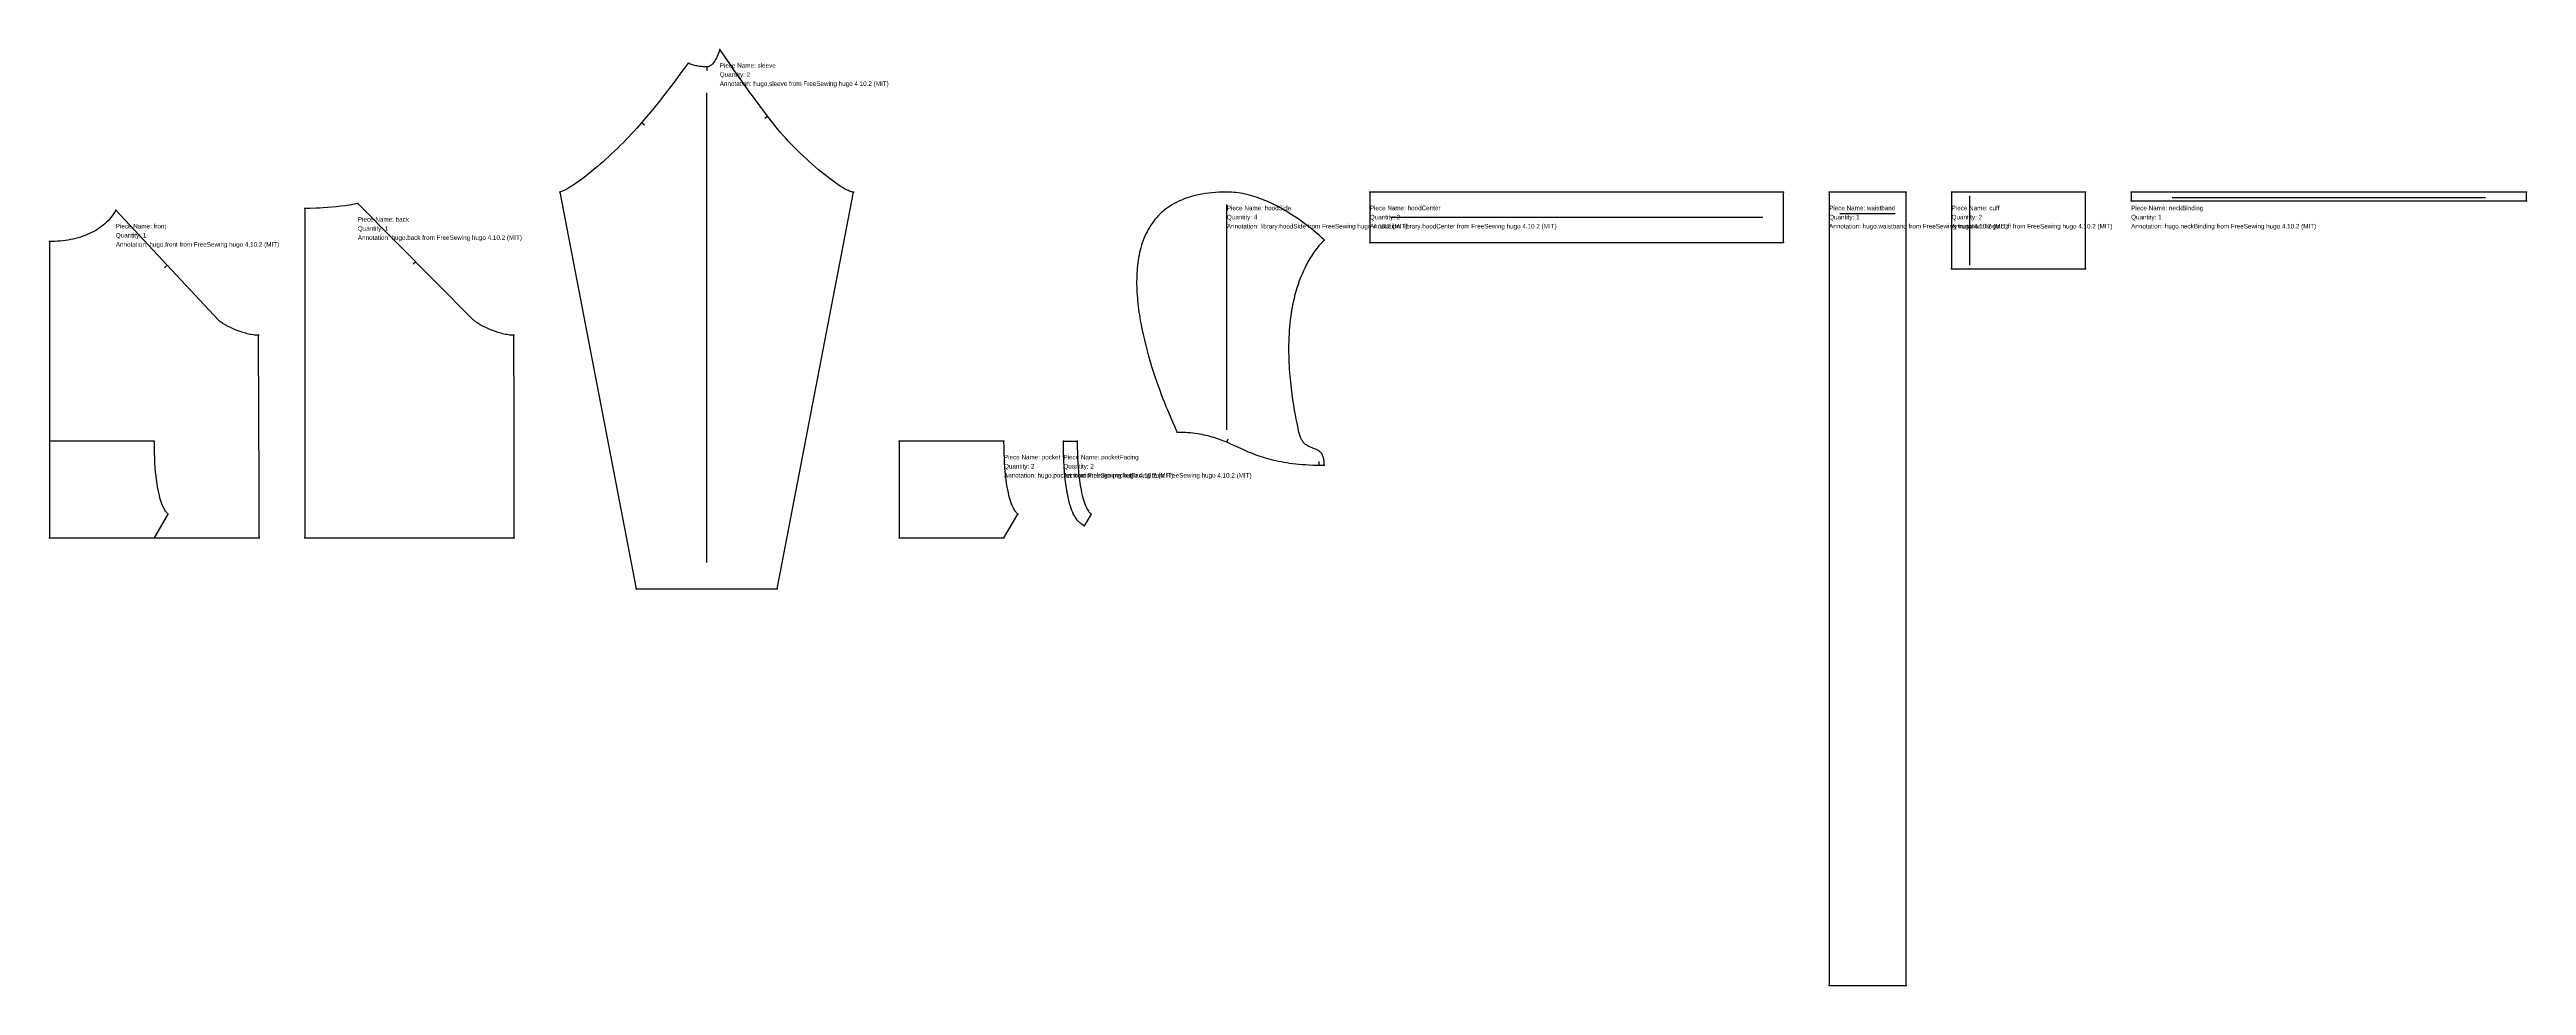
# Model space of a CAD drawing. Header units: millimetres. Extents: x 0 to 2717, y -871 to 157.
import ezdxf

# ---------------------------------------------------------------- set-up
doc = ezdxf.new("R2010")
doc.units = ezdxf.units.MM

# ---------------------------------------------------------------- blocks, each defined once
blk = doc.blocks.new('front')
at = {"layer": '1'}
blk.add_lwpolyline([(0, -379.8), (229.964, -379.8), (229.9336, -353.6441), (229.8535, -320.6484), (229.6105, -246.87), (229.257, -157.29), (227.8137, -157.2588), (226.3298, -157.1673), (224.8097, -157.0182), (223.2579, -156.8144), (221.6791, -156.5589), (220.0777, -156.2545), (218.4581, -155.904), (216.8251, -155.5103), (215.183, -155.0764), (213.5363, -154.6051), (211.8897, -154.0992), (210.2476, -153.5616), (206.995, -152.403), (203.8148, -151.1521), (200.743, -149.8321), (197.8158, -148.4658), (195.0694, -147.0763), (192.54, -145.6865), (190.2636, -144.3195), (189.2316, -143.6517), (188.2764, -142.9981), (187.4026, -142.3618), (186.6146, -141.7455), (185.9171, -141.1522), (185.3144, -140.5846), (72.707, -19.9995), (71.5231, -22.074), (70.2454, -24.0863), (68.8762, -26.0363), (67.418, -27.9238), (65.873, -29.7484), (64.2437, -31.5099), (62.5324, -33.208), (60.7414, -34.8426), (58.8732, -36.4134), (56.93, -37.9201), (54.9143, -39.3624), (52.8284, -40.7402), (50.6746, -42.0532), (48.4554, -43.3012), (46.173, -44.4838), (43.8299, -45.6009), (41.4283, -46.6522), (38.9707, -47.6375), (36.4594, -48.5564), (33.8968, -49.4089), (31.2852, -50.1945), (28.6269, -50.9132), (25.9245, -51.5645), (23.1801, -52.1483), (20.3962, -52.6644), (17.5751, -53.1125), (14.7192, -53.4923), (11.8309, -53.8036), (8.9124, -54.0461), (5.9662, -54.2197), (2.9946, -54.324), (0, -54.3588)], close=True, dxfattribs=at)
at = {"layer": '2'}
for p in [(72.707, -19.9995), (0, -54.3588), (229.257, -157.29), (0, -379.8), (229.964, -379.8)]:
    blk.add_point(p, dxfattribs=at)
at = {"layer": '4'}
blk.add_line((129.0107, -80.292), (126.0872, -83.0221), dxfattribs=at)
at = {"layer": '6'}
blk.add_line((0, -54.3588), (0, -379.8), dxfattribs=at)
at = {"layer": '7'}
blk.add_line((0, -54.3588), (0, -379.8), dxfattribs=at)
at = {"layer": '8'}
blk.add_lwpolyline([(114.982, -379.8), (130.162, -353.5075), (129.9915, -353.3917), (129.5097, -352.9918), (129.166, -352.6608), (128.7611, -352.2293), (128.3006, -351.6875), (127.7901, -351.0255), (127.2351, -350.2336), (126.6412, -349.3018), (126.014, -348.2204), (125.359, -346.9796), (124.6817, -345.5694), (123.9877, -343.9802), (123.2826, -342.202), (122.572, -340.225), (121.8614, -338.0394), (121.1563, -335.6354), (120.4623, -333.0031), (119.785, -330.1327), (119.13, -327.0144), (118.5028, -323.6384), (117.9089, -319.9948), (117.3539, -316.0738), (116.8434, -311.8656), (116.3829, -307.3603), (115.978, -302.5481), (115.6343, -297.4192), (115.3572, -291.9638), (115.1525, -286.172), (115.0255, -280.034), (114.982, -273.54), (0, -273.54)], dxfattribs=at)
at = {"layer": '1'}
for s, p in [('Quantity: 1', (72.707, -49.9995)), ('Piece Name: front', (72.707, -39.9995)), ('Annotation: hugo.front from FreeSewing hugo 4.10.2 (MIT)', (72.707, -59.9995))]:
    blk.add_text(s, height=5, dxfattribs=at).set_placement(p)
blk = doc.blocks.new('back')
at = {"layer": '1'}
blk.add_lwpolyline([(0, -379.8), (229.964, -379.8), (229.9336, -353.6441), (229.8535, -320.6484), (229.6105, -246.87), (229.257, -157.29), (227.8137, -157.2588), (226.3298, -157.1673), (224.8097, -157.0182), (223.2579, -156.8144), (221.6791, -156.5589), (220.0777, -156.2545), (218.4581, -155.904), (216.8251, -155.5103), (215.183, -155.0764), (213.5363, -154.6051), (211.8897, -154.0992), (210.2476, -153.5616), (206.995, -152.403), (203.8148, -151.1521), (200.743, -149.8321), (197.8158, -148.4658), (195.0694, -147.0763), (192.54, -145.6865), (190.2636, -144.3195), (189.2316, -143.6517), (188.2764, -142.9981), (187.4026, -142.3618), (186.6146, -141.7455), (185.9171, -141.1522), (185.3144, -140.5846), (58.311, -12.4665), (56.0929, -12.9669), (53.8149, -13.4361), (51.4855, -13.875), (49.1132, -14.2847), (46.7067, -14.6661), (44.2743, -15.0204), (39.3665, -15.6511), (34.4582, -16.185), (29.6179, -16.6301), (24.9139, -16.9946), (20.4147, -17.2864), (16.1886, -17.5137), (12.3041, -17.6845), (5.8333, -17.8889), (1.5495, -17.9642), (0, -17.975)], close=True, dxfattribs=at)
at = {"layer": '2'}
for p in [(0, -17.975), (58.311, -12.4665), (229.257, -157.29), (0, -379.8), (229.964, -379.8)]:
    blk.add_point(p, dxfattribs=at)
at = {"layer": '4'}
blk.add_line((121.8127, -76.5255), (118.9719, -79.3416), dxfattribs=at)
at = {"layer": '6'}
blk.add_line((0, -17.975), (0, -379.8), dxfattribs=at)
at = {"layer": '7'}
blk.add_line((0, -17.975), (0, -379.8), dxfattribs=at)
at = {"layer": '1'}
for s, p in [('Annotation: hugo.back from FreeSewing hugo 4.10.2 (MIT)', (58.311, -52.4665)), ('Quantity: 1', (58.311, -42.4665)), ('Piece Name: back', (58.311, -32.4665))]:
    blk.add_text(s, height=5, dxfattribs=at).set_placement(p)
blk = doc.blocks.new('sleeve')
at = {"layer": '1'}
blk.add_lwpolyline([(14.2577, 156.5285), (13.5571, 154.5051), (12.832, 152.5558), (12.0823, 150.6886), (11.3078, 148.9111), (10.5082, 147.2312), (9.6834, 145.6566), (8.8331, 144.1951), (7.9571, 142.8544), (7.0552, 141.6424), (6.1272, 140.5668), (5.6534, 140.0826), (5.173, 139.6353), (4.6859, 139.2261), (4.1922, 138.8558), (3.6918, 138.5254), (3.1848, 138.236), (2.6709, 137.9884), (2.1504, 137.7836), (1.623, 137.6227), (1.0888, 137.5065), (0.5479, 137.4361), (0, 137.4124), (-1.3841, 137.4293), (-2.7543, 137.4796), (-4.1108, 137.5631), (-5.4534, 137.6795), (-6.7819, 137.8282), (-8.0965, 138.0091), (-9.3969, 138.2218), (-10.6832, 138.4659), (-11.9552, 138.7411), (-13.2129, 139.047), (-14.4563, 139.3834), (-15.6852, 139.7497), (-16.8996, 140.1458), (-18.0994, 140.5713), (-19.2845, 141.0258), (-20.455, 141.509), (-24.6079, 135.7938), (-29.4365, 129.2615), (-35.7775, 120.8233), (-39.4397, 116.0169), (-43.3893, 110.8869), (-47.5962, 105.4844), (-52.0301, 99.8603), (-56.6609, 94.0655), (-61.4583, 88.1511), (-66.392, 82.1681), (-71.432, 76.1673), (-74.0274, 73.1495), (-76.7247, 70.0939), (-79.515, 67.0083), (-82.3895, 63.9007), (-85.3393, 60.7789), (-88.3556, 57.6509), (-91.4296, 54.5246), (-94.5523, 51.4078), (-97.7149, 48.3085), (-100.9086, 45.2345), (-104.1246, 42.1938), (-107.3539, 39.1942), (-110.5877, 36.2436), (-113.8172, 33.3499), (-117.0335, 30.5211), (-120.2277, 27.765), (-123.3911, 25.0895), (-126.5147, 22.5025), (-129.5897, 20.0119), (-132.6073, 17.6257), (-135.5586, 15.3516), (-138.4347, 13.1976), (-141.2268, 11.1716), (-143.926, 9.2815), (-146.5236, 7.5352), (-149.0106, 5.9405), (-151.3781, 4.5054), (-153.6174, 3.2378), (-155.7196, 2.1456), (-157.6758, 1.2366), (-158.5964, 0.8533), (-159.4772, 0.5188), (-160.3171, 0.234), (-161.1149, 0), (-77.34, -435.479), (77.34, -435.479), (161.1149, 0), (160.5786, -0.0142), (159.9849, 0.0333), (159.3354, 0.1414), (158.6316, 0.309), (157.8749, 0.5349), (157.0668, 0.8179), (156.2086, 1.157), (155.3019, 1.551), (153.3488, 2.4993), (151.2191, 3.6537), (148.9243, 5.0051), (146.4762, 6.5444), (143.8864, 8.2626), (141.1666, 10.1507), (138.3284, 12.1996), (135.3835, 14.4001), (132.3434, 16.7433), (129.22, 19.2201), (126.0248, 21.8214), (122.7694, 24.5382), (119.4656, 27.3614), (116.1249, 30.2819), (112.7591, 33.2907), (109.3797, 36.3787), (105.9985, 39.5368), (102.6271, 42.7561), (99.2771, 46.0273), (95.9602, 49.3416), (92.688, 52.6897), (89.4722, 56.0627), (86.3245, 59.4514), (83.2564, 62.8469), (80.2797, 66.24), (77.406, 69.6218), (74.647, 72.983), (72.0142, 76.3147), (66.762, 83.1617), (61.512, 90.1209), (56.3106, 97.1159), (51.2045, 104.0702), (46.2399, 110.9075), (41.4634, 117.5512), (36.9213, 123.925), (32.6601, 129.9524), (25.1664, 140.6622), (19.3537, 149.0692)], close=True, dxfattribs=at)
at = {"layer": '2'}
for p in [(-20.455, 141.509), (14.2577, 156.5285), (-161.1149, 0), (161.1149, 0), (-77.34, -435.479), (77.34, -435.479)]:
    blk.add_point(p, dxfattribs=at)
at = {"layer": '4'}
for p, q in [((0, 137.4124), (-0.0487, 133.4127)), ((66.7799, 83.1383), (63.6062, 80.7037)), ((-71.243, 76.3924), (-68.18, 73.8198))]:
    blk.add_line(p, q, dxfattribs=at)
at = {"layer": '7'}
blk.add_line((0, -406.8344), (0, 108.7678), dxfattribs=at)
at = {"layer": '1'}
for s, p in [('Piece Name: sleeve', (14.2577, 136.5285)), ('Annotation: hugo.sleeve from FreeSewing hugo 4.10.2 (MIT)', (14.2577, 116.5285)), ('Quantity: 2', (14.2577, 126.5285))]:
    blk.add_text(s, height=5, dxfattribs=at).set_placement(p)
blk = doc.blocks.new('pocket')
at = {"layer": '1'}
blk.add_lwpolyline([(114.982, -379.8), (130.162, -353.5075), (129.9915, -353.3917), (129.5097, -352.9918), (129.166, -352.6608), (128.7611, -352.2293), (128.3006, -351.6875), (127.7901, -351.0255), (127.2351, -350.2336), (126.6412, -349.3018), (126.014, -348.2204), (125.359, -346.9796), (124.6817, -345.5694), (123.9877, -343.9802), (123.2826, -342.202), (122.572, -340.225), (121.8614, -338.0394), (121.1563, -335.6354), (120.4623, -333.0031), (119.785, -330.1327), (119.13, -327.0144), (118.5028, -323.6384), (117.9089, -319.9948), (117.3539, -316.0738), (116.8434, -311.8656), (116.3829, -307.3603), (115.978, -302.5481), (115.6343, -297.4192), (115.3572, -291.9638), (115.1525, -286.172), (115.0255, -280.034), (114.982, -273.54), (0, -273.54), (0, -379.8)], close=True, dxfattribs=at)
at = {"layer": '2'}
for p in [(0, -273.54), (114.982, -273.54), (0, -379.8), (114.982, -379.8), (130.162, -353.5075)]:
    blk.add_point(p, dxfattribs=at)
at = {"layer": '6'}
blk.add_line((0, -273.54), (0, -379.8), dxfattribs=at)
at = {"layer": '7'}
blk.add_line((0, -273.54), (0, -379.8), dxfattribs=at)
at = {"layer": '1'}
for s, p in [('Quantity: 2', (114.982, -303.54)), ('Piece Name: pocket', (114.982, -293.54)), ('Annotation: hugo.pocket from FreeSewing hugo 4.10.2 (MIT)', (114.982, -313.54))]:
    blk.add_text(s, height=5, dxfattribs=at).set_placement(p)
blk = doc.blocks.new('pocketFacing')
at = {"layer": '1'}
blk.add_lwpolyline([(122.6023, -366.6013), (119.861, -364.6575), (119.358, -364.2931), (118.5152, -363.7134), (117.9824, -363.3096), (117.384, -362.8121), (116.7263, -362.2077), (116.0157, -361.4831), (115.2587, -360.625), (114.4618, -359.6202), (113.6312, -358.4554), (112.7735, -357.1174), (111.895, -355.5928), (111.0023, -353.8684), (110.1016, -351.931), (109.1994, -349.7672), (108.3022, -347.3639), (107.4163, -344.7076), (106.5483, -341.7853), (105.7044, -338.5835), (104.8911, -335.0891), (104.1149, -331.2887), (103.3821, -327.1692), (102.6992, -322.7171), (102.0726, -317.9194), (101.5087, -312.7626), (101.014, -307.2336), (100.5948, -301.319), (100.2576, -295.0056), (100.0088, -288.2802), (99.8548, -281.1294), (99.802, -273.54), (114.982, -273.54), (115.0255, -280.034), (115.1525, -286.172), (115.3572, -291.9638), (115.6343, -297.4192), (115.978, -302.5481), (116.3829, -307.3603), (116.8434, -311.8656), (117.3539, -316.0738), (117.9089, -319.9948), (118.5028, -323.6384), (119.13, -327.0144), (119.785, -330.1327), (120.4623, -333.0031), (121.1563, -335.6354), (121.8614, -338.0394), (122.572, -340.225), (123.2826, -342.202), (123.9877, -343.9802), (124.6817, -345.5694), (125.359, -346.9796), (126.014, -348.2204), (126.6412, -349.3018), (127.2351, -350.2336), (127.7901, -351.0255), (128.3006, -351.6875), (128.7611, -352.2293), (129.166, -352.6608), (129.5097, -352.9918), (129.9915, -353.3917), (130.162, -353.5075)], close=True, dxfattribs=at)
at = {"layer": '2'}
for p in [(99.802, -273.54), (114.982, -273.54), (119.861, -364.6575), (122.6023, -366.6013), (130.162, -353.5075)]:
    blk.add_point(p, dxfattribs=at)
at = {"layer": '1'}
for s, p in [('Quantity: 2', (99.802, -303.54)), ('Piece Name: pocketFacing', (99.802, -293.54)), ('Annotation: hugo.pocketFacing from FreeSewing hugo 4.10.2 (MIT)', (99.802, -313.54))]:
    blk.add_text(s, height=5, dxfattribs=at).set_placement(p)
blk = doc.blocks.new('hoodSide')
at = {"layer": '1'}
blk.add_lwpolyline([(189.1242, -299.9138), (189.1083, -298.647), (189.0609, -297.4459), (188.9831, -296.3082), (188.8757, -295.232), (188.7396, -294.2151), (188.5756, -293.2554), (188.3846, -292.3508), (188.1676, -291.4992), (187.9253, -290.6986), (187.6587, -289.9467), (187.3686, -289.2415), (187.0559, -288.581), (186.7215, -287.9629), (186.3662, -287.3852), (185.991, -286.8458), (185.5967, -286.3426), (185.1841, -285.8735), (184.7543, -285.4364), (184.3079, -285.0291), (183.846, -284.6497), (182.8789, -283.9656), (181.8599, -283.3674), (180.7961, -282.8383), (179.6945, -282.3614), (178.562, -281.9199), (177.4057, -281.497), (175.0498, -280.6396), (173.8641, -280.1715), (172.6827, -279.6547), (171.5124, -279.0723), (170.3604, -278.4076), (169.2336, -277.6437), (168.6819, -277.2193), (168.1391, -276.7638), (167.6061, -276.2751), (167.0838, -275.7511), (166.573, -275.1897), (166.0747, -274.5887), (165.5897, -273.9462), (165.1189, -273.2599), (164.6632, -272.5278), (164.2234, -271.7478), (163.8005, -270.9177), (163.3952, -270.0356), (163.0085, -269.0992), (162.6412, -268.1064), (162.2943, -267.0552), (161.9686, -265.9435), (161.6649, -264.7691), (161.3842, -263.53), (160.0842, -257.3882), (159.2961, -253.5686), (158.4425, -249.2864), (157.5434, -244.569), (156.6188, -239.4436), (155.6887, -233.9378), (154.7732, -228.0788), (153.8921, -221.8941), (153.0655, -215.4111), (152.3134, -208.657), (151.9715, -205.1869), (151.6557, -201.6594), (151.3686, -198.0777), (151.1125, -194.4455), (150.8901, -190.766), (150.7037, -187.0427), (150.556, -183.279), (150.4494, -179.4784), (150.3864, -175.6443), (150.3695, -171.78), (150.4012, -167.8891), (150.484, -163.9749), (150.6204, -160.0409), (150.8129, -156.0905), (151.064, -152.127), (151.3762, -148.154), (151.752, -144.1749), (152.1938, -140.193), (152.7043, -136.2118), (153.2859, -132.2347), (153.941, -128.2652), (154.6723, -124.3066), (155.4821, -120.3624), (156.3731, -116.4359), (157.3476, -112.5308), (158.4082, -108.6502), (159.5573, -104.7978), (160.7976, -100.9768), (162.1315, -97.1907), (163.5614, -93.443), (165.0899, -89.737), (166.7195, -86.0762), (168.4526, -82.464), (169.3588, -80.6772), (170.2918, -78.9039), (171.252, -77.1444), (172.2396, -75.3992), (173.255, -73.6687), (174.2985, -71.9533), (175.3704, -70.2535), (176.471, -68.5697), (177.6006, -66.9024), (178.7595, -65.2519), (179.948, -63.6187), (181.1666, -62.0032), (182.4153, -60.4058), (183.6947, -58.827), (185.005, -57.2672), (186.3464, -55.7268), (187.7194, -54.2063), (189.1242, -52.706), (188.5112, -52.1141), (186.7243, -50.4413), (183.8417, -47.842), (182.014, -46.2432), (179.9417, -44.4707), (177.6347, -42.5438), (175.1027, -40.4817), (172.3554, -38.3039), (169.4028, -36.0295), (166.2544, -33.6779), (162.9203, -31.2685), (159.41, -28.8204), (155.7334, -26.353), (151.9003, -23.8856), (147.9205, -21.4375), (143.8037, -19.0281), (141.697, -17.8438), (139.5597, -16.6765), (137.3931, -15.5285), (135.1984, -14.4021), (132.9767, -13.2999), (130.7294, -12.2243), (128.4576, -11.1776), (126.1626, -10.1622), (123.8456, -9.1807), (121.5078, -8.2353), (119.1504, -7.3285), (116.7747, -6.4628), (114.3819, -5.6405), (111.9732, -4.864), (109.5498, -4.1358), (107.1129, -3.4582), (104.6638, -2.8337), (102.2037, -2.2647), (99.7339, -1.7536), (97.2554, -1.3029), (94.7697, -0.9148), (92.2778, -0.5919), (89.781, -0.3366), (87.2806, -0.1512), (84.7777, -0.0382), (82.2736, 0), (78.0074, -0.048), (73.8551, -0.191), (69.8154, -0.4275), (65.887, -0.756), (62.0687, -1.1749), (58.3591, -1.6829), (54.7571, -2.2782), (51.2613, -2.9596), (47.8704, -3.7253), (44.5833, -4.5741), (41.3986, -5.5042), (38.3151, -6.5143), (35.3314, -7.6027), (32.4464, -8.7681), (29.6586, -10.0089), (26.967, -11.3236), (24.3702, -12.7106), (21.8669, -14.1685), (19.4558, -15.6958), (17.1357, -17.2909), (14.9054, -18.9524), (12.7635, -20.6788), (10.7087, -22.4684), (8.7399, -24.3199), (6.8557, -26.2317), (5.0548, -28.2023), (3.3361, -30.2302), (1.6981, -32.314), (0.1397, -34.4519), (-1.3404, -36.6427), (-2.7436, -38.8848), (-4.071, -41.1766), (-5.3239, -43.5166), (-6.5037, -45.9034), (-7.6115, -48.3355), (-8.6487, -50.8112), (-9.6165, -53.3292), (-10.5163, -55.8879), (-11.3492, -58.4858), (-12.1165, -61.1215), (-12.8195, -63.7933), (-13.4596, -66.4997), (-14.0378, -69.2394), (-14.5556, -72.0107), (-15.0142, -74.8122), (-15.4149, -77.6423), (-15.7589, -80.4996), (-16.0475, -83.3825), (-16.282, -86.2896), (-16.4637, -89.2192), (-16.5938, -92.17), (-16.6735, -95.1404), (-16.7043, -98.1288), (-16.6873, -101.1339), (-16.6237, -104.154), (-16.515, -107.1877), (-16.3623, -110.2335), (-16.167, -113.2898), (-15.9302, -116.3552), (-15.6533, -119.4281), (-15.3376, -122.5071), (-14.9842, -125.5905), (-14.5945, -128.677), (-14.1698, -131.765), (-13.7113, -134.853), (-13.2203, -137.9395), (-12.6981, -141.0229), (-12.1459, -144.1019), (-10.9567, -150.2402), (-9.6629, -156.3423), (-8.2746, -162.3961), (-6.8021, -168.3896), (-5.2555, -174.3108), (-3.645, -180.1475), (-1.9808, -185.8877), (-0.273, -191.5193), (1.4683, -197.0303), (3.2328, -202.4085), (5.0103, -207.6421), (6.7907, -212.7188), (8.5639, -217.6266), (10.3196, -222.3534), (12.0478, -226.8873), (13.7381, -231.216), (15.3805, -235.3277), (16.9647, -239.2101), (19.9181, -246.2391), (22.517, -252.2064), (24.68, -257.0157), (26.3258, -260.5704), (27.74, -263.53), (30.824, -263.5564), (33.8137, -263.6344), (36.713, -263.7623), (39.5255, -263.9386), (42.2548, -264.1615), (44.9048, -264.4294), (47.479, -264.7406), (49.9812, -265.0934), (52.4151, -265.4862), (54.7843, -265.9172), (57.0926, -266.385), (59.3436, -266.8877), (61.5411, -267.4237), (63.6887, -267.9914), (65.7901, -268.589), (67.8491, -269.215), (69.8692, -269.8676), (71.8543, -270.5452), (73.808, -271.2461), (75.734, -271.9686), (79.5176, -273.472), (83.2348, -275.0421), (86.915, -276.6654), (90.5879, -278.3287), (98.0296, -281.7219), (101.8576, -283.4252), (105.7964, -285.1151), (109.8756, -286.7784), (114.1247, -288.4018), (116.3223, -289.1943), (118.5733, -289.9718), (120.8817, -290.7327), (123.2509, -291.4752), (125.6848, -292.1978), (128.1871, -292.8987), (130.7614, -293.5763), (133.4114, -294.2289), (136.1408, -294.8548), (138.9534, -295.4525), (141.8527, -296.0201), (144.8426, -296.5562), (147.9266, -297.0589), (151.1085, -297.5266), (154.392, -297.9577), (157.7808, -298.3505), (161.2786, -298.7033), (164.889, -299.0145), (168.6158, -299.2823), (172.4626, -299.5052), (176.4331, -299.6815), (180.5311, -299.8095), (184.7603, -299.8875)], close=True, dxfattribs=at)
at = {"layer": '2'}
for p in [(189.1242, -52.706), (27.74, -263.53), (189.1242, -299.9138)]:
    blk.add_point(p, dxfattribs=at)
at = {"layer": '4'}
for p, q in [((82.2708, -274.6349), (83.8272, -270.9501)), ((183.4924, -299.8641), (183.5661, -295.8648))]:
    blk.add_line(p, q, dxfattribs=at)
at = {"layer": '7'}
blk.add_line((82.2736, -260.897), (82.2736, -13.7314), dxfattribs=at)
at = {"layer": '1'}
for s, p in [('Quantity: 4', (82.2736, -30)), ('Piece Name: hoodSide', (82.2736, -20)), ('Annotation: library.hoodSide from FreeSewing hugo 4.10.2 (MIT)', (82.2736, -40))]:
    blk.add_text(s, height=5, dxfattribs=at).set_placement(p)
blk = doc.blocks.new('hoodCenter')
at = {"layer": '1'}
blk.add_lwpolyline([(0, 0), (0, -55.48), (453.8694, -55.48), (453.8694, 0)], close=True, dxfattribs=at)
at = {"layer": '2'}
for p in [(0, 0), (453.8694, 0), (0, -55.48), (453.8694, -55.48)]:
    blk.add_point(p, dxfattribs=at)
at = {"layer": '7'}
blk.add_line((22.6935, -27.74), (431.176, -27.74), dxfattribs=at)
at = {"layer": '1'}
for s, p in [('Quantity: 2', (0, -30)), ('Piece Name: hoodCenter', (0, -20)), ('Annotation: library.hoodCenter from FreeSewing hugo 4.10.2 (MIT)', (0, -40))]:
    blk.add_text(s, height=5, dxfattribs=at).set_placement(p)
blk = doc.blocks.new('waistband')
at = {"layer": '1'}
blk.add_lwpolyline([(0, 0), (0, -871.1766), (84.4, -871.1766), (84.4, 0)], close=True, dxfattribs=at)
at = {"layer": '2'}
for p in [(0, 0), (84.4, 0), (0, -871.1766), (84.4, -871.1766)]:
    blk.add_point(p, dxfattribs=at)
at = {"layer": '7'}
blk.add_line((11.9155, -23.4923), (72.4845, -23.4923), dxfattribs=at)
at = {"layer": '1'}
for s, p in [('Quantity: 1', (0, -30)), ('Piece Name: waistband', (0, -20)), ('Annotation: hugo.waistband from FreeSewing hugo 4.10.2 (MIT)', (0, -40))]:
    blk.add_text(s, height=5, dxfattribs=at).set_placement(p)
blk = doc.blocks.new('cuff')
at = {"layer": '1'}
blk.add_lwpolyline([(0, 0), (0, -84.4), (146.946, -84.4), (146.946, 0)], close=True, dxfattribs=at)
at = {"layer": '2'}
for p in [(0, 0), (146.946, 0), (0, -84.4), (146.946, -84.4)]:
    blk.add_point(p, dxfattribs=at)
at = {"layer": '7'}
blk.add_line((20, -80.18), (20, -4.22), dxfattribs=at)
at = {"layer": '1'}
for s, p in [('Quantity: 2', (0, -30)), ('Piece Name: cuff', (0, -20)), ('Annotation: hugo.cuff from FreeSewing hugo 4.10.2 (MIT)', (0, -40))]:
    blk.add_text(s, height=5, dxfattribs=at).set_placement(p)
blk = doc.blocks.new('neckBinding')
at = {"layer": '1'}
blk.add_lwpolyline([(0, 0), (0, -9.8129), (433.7284, -9.8129), (433.7284, 0)], close=True, dxfattribs=at)
at = {"layer": '2'}
for p in [(0, 0), (433.7284, 0), (0, -9.8129), (433.7284, -9.8129)]:
    blk.add_point(p, dxfattribs=at)
at = {"layer": '7'}
blk.add_line((45.1078, -5.8877), (388.6207, -5.8877), dxfattribs=at)
at = {"layer": '1'}
for s, p in [('Quantity: 1', (0, -30)), ('Piece Name: neckBinding', (0, -20)), ('Annotation: hugo.neckBinding from FreeSewing hugo 4.10.2 (MIT)', (0, -40))]:
    blk.add_text(s, height=5, dxfattribs=at).set_placement(p)

msp = doc.modelspace()

# ---------------------------------------------------------------- block references
at = {"layer": '1'}
for name, p in [('sleeve', (721.0429, 0)), ('hoodSide', (1209.3841, 0)), ('hoodCenter', (1448.5084, 0)), ('waistband', (1952.3778, 0)), ('cuff', (2086.7778, 0)), ('neckBinding', (2283.7238, 0)), ('front', (0, 0)), ('back', (279.964, 0)), ('pocket', (932.1579, 0)), ('pocketFacing', (1012.5179, 0))]:
    msp.add_blockref(name, p, dxfattribs=at)

doc.saveas('drawing.dxf')
